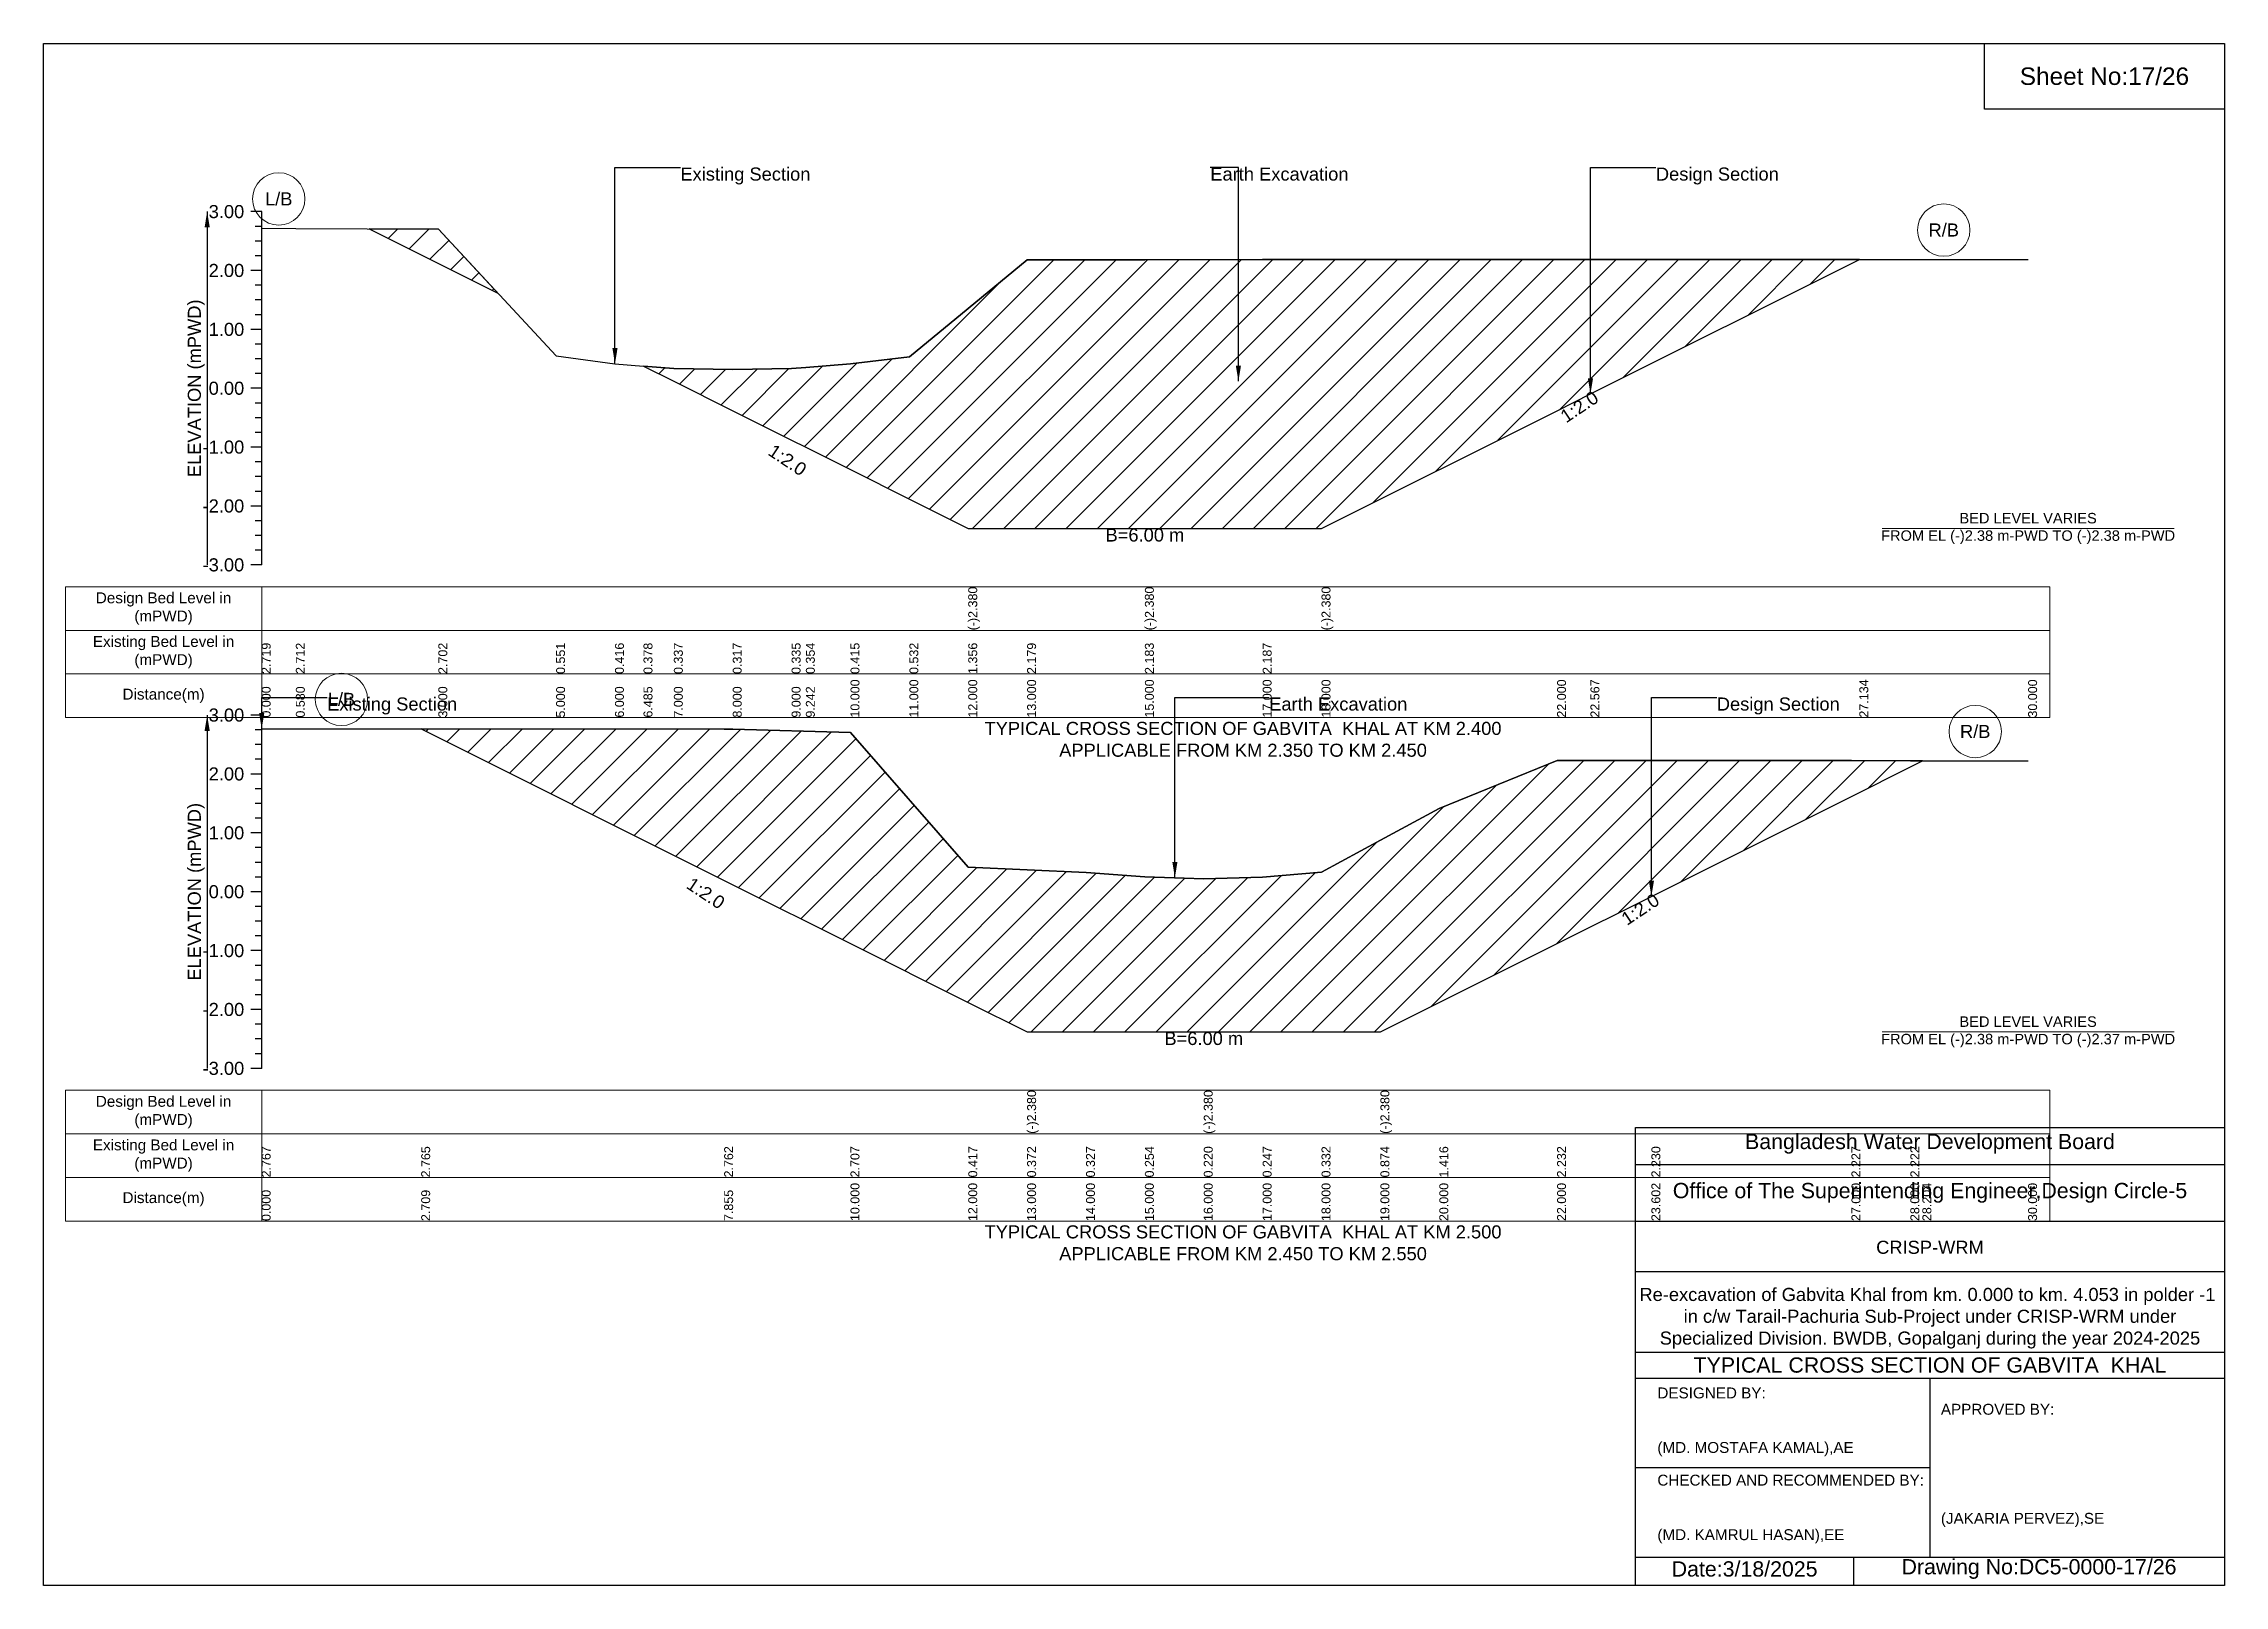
# Model space of a CAD drawing. Header units: feet. Extents: x 91000 to 358000, y -5687 to 0.
# Drawn here: x 260000 to 268000, y -5656 to 0 of the extents above; entities that cross this region are included whole.
import ezdxf

# ---------------------------------------------------------------- set-up
doc = ezdxf.new("R2010")
doc.units = ezdxf.units.FT
doc.header["$LTSCALE"] = 7
doc.header["$MEASUREMENT"] = 0
for name, color, linetype, lineweight in [('Cross section Data Border', 7, 'Continuous', 9), ('Cross Section Labels', 7, 'Continuous', 9), ('Existing_Bed_Level for Xsection', 7, 'Continuous', 25)]:
    doc.layers.add(name, color=color, linetype=linetype, lineweight=lineweight)
doc.styles.get("Standard").update_dxf_attribs({"font": 'arial.ttf'})
doc.dimstyles.get("Standard").update_dxf_attribs({"dimtxt": 0.18, "dimasz": 0.18, "dimexe": 0.18, "dimexo": 0.0625, "dimgap": 0.09, "dimtad": 0, "dimtih": 1, "dimtoh": 1, "dimdec": 4, "dimzin": 0, "dimdsep": 46, "dimtxsty": 'Standard', "dimcen": 0.09, "dimadec": 0, "dimazin": 0, "dimtfac": 1, "dimtdec": 4, "dimtofl": 0, "dimtmove": 0, "dimatfit": 3, "dimfxl": 1, "dimtolj": 1, "dimtzin": 0, "dimarcsym": 0})

msp = doc.modelspace()

# ---------------------------------------------------------------- texts
at = {"attachment_point": 5}
for s, insert, char_height in [('Sheet No:17/26', (267560, -120), 64), ('Bangladesh Water Development Board', (266920, -4036), 56), ('Office of The Superintending Engineer,Design Circle-5', (266920, -4216), 56)]:
    msp.add_mtext(s, dxfattribs=dict(at, insert=insert, char_height=char_height))
for s, insert, char_height, width, attachment_point in [('CRISP-WRM', (266920, -4416), 48, 2240, 5), ('Re-excavation of Gabvita Khal from km. 0.000 to km. 4.053 in polder -1  in c/w Tarail-Pachuria Sub-Project under CRISP-WRM under Specialized Division. BWDB, Gopalganj during the year 2024-2025', (266920, -4676), 48, 2160, 5), ('TYPICAL CROSS SECTION OF GABVITA  KHAL', (266920, -4848), 56, 2240, 5), ('DESIGNED BY:^J^J^J(MD. MOSTAFA KAMAL),AE', (265920, -5056), 40, 1120, 4), ('APPROVED BY:^J^J^J^J^J^J(JAKARIA PERVEZ),SE', (266960, -5216), 40, 1120, 4), ('CHECKED AND RECOMMENDED BY:^J^J^J(MD. KAMRUL HASAN),EE', (265920, -5376), 40, 1120, 4), ('Date:3/18/2025 ', (266240, -5596), 56, 1120, 5), ('Drawing No:DC5-0000-17/26', (267320, -5596), 56, 1760, 5)]:
    msp.add_mtext(s, dxfattribs=dict(insert=insert, char_height=char_height, width=width, attachment_point=attachment_point))
at = {"layer": 'Cross section Data Border', "char_height": 40, "width": 640, "attachment_point": 5}
for s, insert in [('Design Bed Level in (mPWD)', (260440, -2072.5)), ('Existing Bed Level in (mPWD)', (260440, -2232.5)), ('Distance(m)', (260440, -2392.5)), ('Design Bed Level in (mPWD)', (260440, -3919.5)), ('Existing Bed Level in (mPWD)', (260440, -4079.5)), ('Distance(m)', (260440, -4239.5))]:
    msp.add_mtext(s, dxfattribs=dict(at, insert=insert))
at = {"layer": 'Cross Section Labels'}
for s, insert, char_height, attachment_point in [('Existing Section', (262336, -454.5), 48, 1), ('Earth Excavation', (264280, -454.5), 48, 1), ('Design Section', (265914.5, -454.5), 48, 1), ('L/B', (260862.6, -569.9), 48, 5), ('R/B', (266970.5, -684.1), 48, 5), ('BED LEVEL VARIES ^JFROM EL (-)2.38 m-PWD TO (-)2.38 m-PWD', (267280, -1778.6), 38.4, 5), ('B=6.00 m', (264040, -1778.6), 48, 2), ('Existing Section', (261040, -2398.7), 48, 1), ('L/B', (261092.6, -2406), 48, 5), ('Earth Excavation', (264496, -2398.7), 48, 1), ('Design Section', (266138, -2398.7), 48, 1), ('TYPICAL CROSS SECTION OF GABVITA  KHAL AT KM 2.400^JAPPLICABLE FROM KM 2.350 TO KM 2.450', (264400, -2552.5), 48, 5), ('R/B', (267086, -2523.6), 48, 5), ('BED LEVEL VARIES ^JFROM EL (-)2.38 m-PWD TO (-)2.37 m-PWD', (267280, -3625.6), 38.4, 5), ('B=6.00 m', (264256, -3625.6), 48, 2), ('TYPICAL CROSS SECTION OF GABVITA  KHAL AT KM 2.500^JAPPLICABLE FROM KM 2.450 TO KM 2.550', (264400, -4399.5), 48, 5)]:
    msp.add_mtext(s, dxfattribs=dict(at, insert=insert, char_height=char_height, attachment_point=attachment_point))
at = {"layer": 'Cross Section Labels', "char_height": 48, "attachment_point": 2}
for insert, rotation in [((265620.5, -1312.3), 33.69007), ((262742.3, -1507.7), 326.30993), ((262442.6, -3096.9), 326.30993), ((265844, -3155.6), 33.69007)]:
    msp.add_mtext('1:2.0', dxfattribs=dict(at, insert=insert, rotation=rotation))
at = {"layer": 'Existing_Bed_Level for Xsection', "char_height": 48, "attachment_point": 6}
for s, insert in [('3.00', (260736, -616.5)), ('2.00', (260736, -832.5)), ('1.00', (260736, -1048.5)), ('0.00', (260736, -1264.5)), ('-1.00', (260736, -1480.5)), ('-2.00', (260736, -1696.5)), ('-3.00', (260736, -1912.5)), ('3.00', (260736, -2463.5)), ('2.00', (260736, -2679.5)), ('1.00', (260736, -2895.5)), ('0.00', (260736, -3111.5)), ('-1.00', (260736, -3327.5)), ('-2.00', (260736, -3543.5)), ('-3.00', (260736, -3759.5))]:
    msp.add_mtext(s, dxfattribs=dict(at, insert=insert))
at = {"layer": 'Existing_Bed_Level for Xsection', "rotation": 90}
for s, insert, char_height, attachment_point in [('ELEVATION (mPWD)', (260560, -1264.5), 48, 5), ('(-)2.380', (263392, -2152.5), 32.8, 1), ('(-)2.380', (264040, -2152.5), 32.8, 1), ('(-)2.380', (264688, -2152.5), 32.8, 1), ('2.719', (260800, -2312.5), 32.8, 1), ('2.712', (260925.3, -2312.5), 32.8, 1), ('2.702', (261448, -2312.5), 32.8, 1), ('0.551', (261880, -2312.5), 32.8, 1), ('0.416', (262096, -2312.5), 32.8, 1), ('0.378', (262200.7, -2312.5), 32.8, 1), ('0.337', (262312, -2312.5), 32.8, 1), ('0.317', (262528, -2312.5), 32.8, 1), ('0.335', (262744, -2312.5), 32.8, 1), ('0.354', (262796.3, -2312.5), 32.8, 1), ('0.415', (262960, -2312.5), 32.8, 1), ('0.532', (263176, -2312.5), 32.8, 1), ('1.356', (263392, -2312.5), 32.8, 1), ('2.179', (263608, -2312.5), 32.8, 1), ('2.183', (264040, -2312.5), 32.8, 1), ('2.187', (264472, -2312.5), 32.8, 1), ('0.000', (260800, -2472.5), 32.8, 1), ('0.580', (260925.3, -2472.5), 32.8, 1), ('3.000', (261448, -2472.5), 32.8, 1), ('5.000', (261880, -2472.5), 32.8, 1), ('6.000', (262096, -2472.5), 32.8, 1), ('6.485', (262200.7, -2472.5), 32.8, 1), ('7.000', (262312, -2472.5), 32.8, 1), ('8.000', (262528, -2472.5), 32.8, 1), ('9.000', (262744, -2472.5), 32.8, 1), ('9.242', (262796.3, -2472.5), 32.8, 1), ('10.000', (262960, -2472.5), 32.8, 1), ('11.000', (263176, -2472.5), 32.8, 1), ('12.000', (263392, -2472.5), 32.8, 1), ('13.000', (263608, -2472.5), 32.8, 1), ('15.000', (264040, -2472.5), 32.8, 1), ('17.000', (264472, -2472.5), 32.8, 1), ('18.000', (264688, -2472.5), 32.8, 1), ('22.000', (265552, -2472.5), 32.8, 1), ('22.567', (265674.5, -2472.5), 32.8, 1), ('27.134', (266660.9, -2472.5), 32.8, 1), ('30.000', (267280, -2472.5), 32.8, 1), ('ELEVATION (mPWD)', (260560, -3111.5), 48, 5), ('(-)2.380', (263608, -3999.5), 32.8, 1), ('(-)2.380', (264256, -3999.5), 32.8, 1), ('(-)2.380', (264904, -3999.5), 32.8, 1), ('2.767', (260800, -4159.5), 32.8, 1), ('2.765', (261385.2, -4159.5), 32.8, 1), ('2.762', (262496.6, -4159.5), 32.8, 1), ('2.707', (262960, -4159.5), 32.8, 1), ('0.417', (263392, -4159.5), 32.8, 1), ('0.372', (263608, -4159.5), 32.8, 1), ('0.327', (263824, -4159.5), 32.8, 1), ('0.254', (264040, -4159.5), 32.8, 1), ('0.220', (264256, -4159.5), 32.8, 1), ('0.247', (264472, -4159.5), 32.8, 1), ('0.332', (264688, -4159.5), 32.8, 1), ('0.874', (264904, -4159.5), 32.8, 1), ('1.416', (265120, -4159.5), 32.8, 1), ('2.232', (265552, -4159.5), 32.8, 1), ('2.230', (265898, -4159.5), 32.8, 1), ('2.227', (266632, -4159.5), 32.8, 1), ('2.222', (266848, -4159.5), 32.8, 1), ('0.000', (260800, -4319.5), 32.8, 1), ('2.709', (261385.2, -4319.5), 32.8, 1), ('7.855', (262496.6, -4319.5), 32.8, 1), ('10.000', (262960, -4319.5), 32.8, 1), ('12.000', (263392, -4319.5), 32.8, 1), ('13.000', (263608, -4319.5), 32.8, 1), ('14.000', (263824, -4319.5), 32.8, 1), ('15.000', (264040, -4319.5), 32.8, 1), ('16.000', (264256, -4319.5), 32.8, 1), ('17.000', (264472, -4319.5), 32.8, 1), ('18.000', (264688, -4319.5), 32.8, 1), ('19.000', (264904, -4319.5), 32.8, 1), ('20.000', (265120, -4319.5), 32.8, 1), ('22.000', (265552, -4319.5), 32.8, 1), ('23.602', (265898, -4319.5), 32.8, 1), ('27.000', (266632, -4319.5), 32.8, 1), ('28.000', (266848, -4319.5), 32.8, 1), ('28.204', (266892.1, -4319.5), 32.8, 1), ('30.000', (267280, -4319.5), 32.8, 1)]:
    msp.add_mtext(s, dxfattribs=dict(at, insert=insert, char_height=char_height, attachment_point=attachment_point))

# ---------------------------------------------------------------- hatches: boundary and pattern name
at = {"layer": 'Existing_Bed_Level for Xsection'}
h = msp.add_hatch(dxfattribs=at)
h.set_pattern_fill('ANSI31', color=256, scale=648, style=0)
h.paths.add_polyline_path([(261194.5, -679.8), (261448, -806.6), (261666.4, -915.8), (261448, -680.8)])
h = msp.add_hatch(dxfattribs=at)
h.set_pattern_fill('ANSI31', color=256, scale=648, style=0)
h.paths.add_polyline_path([(262200.7, -1182.9), (262312, -1238.6), (262528, -1346.6), (262744, -1454.6), (262796.3, -1480.7), (262960, -1562.6), (263176, -1670.6), (263392, -1778.6), (263608, -1778.6), (264040, -1778.6), (264472, -1778.6), (264688, -1778.6), (265552, -1346.6), (265674.5, -1285.3), (266660.9, -792.1), (265674.5, -792.1), (265552, -792.1), (264688, -792.1), (264472, -792.1), (264040, -792.9), (263608, -793.8), (263392, -971.7), (263176, -1149.6), (262960, -1174.8), (262796.3, -1187.9), (262744, -1192.1), (262528, -1196), (262312, -1191.7)])
h = msp.add_hatch(dxfattribs=at)
h.set_pattern_fill('ANSI31', color=256, scale=648, style=0)
h.paths.add_polyline_path([(261385.2, -2514.2), (262496.6, -3069.9), (262528, -3085.6), (262960, -3301.6), (263392, -3517.6), (263608, -3625.6), (263824, -3625.6), (264040, -3625.6), (264256, -3625.6), (264472, -3625.6), (264688, -3625.6), (264904, -3625.6), (265120, -3517.6), (265552, -3301.6), (265898, -3128.6), (266632, -2761.6), (266848, -2653.6), (266892.1, -2631.6), (266848, -2631.6), (266632, -2630.5), (265898, -2629.8), (265552, -2629.4), (265120, -2805.7), (264904, -2922.7), (264688, -3039.8), (264472, -3058.2), (264256, -3064), (264040, -3056.7), (263824, -3040.9), (263608, -3031.2), (263392, -3021.4), (262960, -2526.8), (262528, -2514.9), (262496.6, -2514.9)])

# ---------------------------------------------------------------- linework, layer by layer
for points in [[(260000, 0), (268000, 0), (268000, -5656), (260000, -5656)], [(267120, 0), (268000, 0), (268000, -240), (267120, -240)]]:
    msp.add_lwpolyline(points, close=True)
for points in [[(265840, -5656), (265840, -3976), (268000, -3976)], [(265840, -4112), (268000, -4112)], [(265840, -4320), (268000, -4320)], [(265840, -4504), (268000, -4504)], [(265840, -4800), (268000, -4800)], [(265840, -4896), (268000, -4896)], [(266920, -4896), (266920, -5552)], [(265840, -5224), (266920, -5224)], [(265840, -5552), (268000, -5552)], [(266640, -5552), (266640, -5656)]]:
    msp.add_lwpolyline(points)
at = {"layer": 'Cross section Data Border'}
for points in [[(260080, -1992.5), (267360, -1992.5), (267360, -2472.5), (260080, -2472.5)], [(260080, -3839.5), (267360, -3839.5), (267360, -4319.5), (260080, -4319.5)]]:
    msp.add_lwpolyline(points, close=True, dxfattribs=at)
for points in [[(260800, -1992.5), (260800, -2472.5)], [(260080, -2152.5), (267360, -2152.5)], [(260080, -2312.5), (267360, -2312.5)], [(260800, -3839.5), (260800, -4319.5)], [(260080, -3999.5), (267360, -3999.5)], [(260080, -4159.5), (267360, -4159.5)]]:
    msp.add_lwpolyline(points, dxfattribs=at)
at = {"layer": 'Cross Section Labels'}
for points in [[(266744.2, -1778.6), (267815.8, -1778.6)], [(266744.2, -3625.6), (267815.8, -3625.6)]]:
    msp.add_lwpolyline(points, dxfattribs=at)
for centre in [(260862.6, -569.9), (266970.5, -684.1), (261092.6, -2406), (267086, -2523.6)]:
    msp.add_circle(centre, 96, dxfattribs=at)
at = {"layer": 'Existing_Bed_Level for Xsection'}
for points in [[(260800, -616.5), (260760, -616.5)], [(260800, -1912.5), (260800, -1696.5), (260800, -1480.5), (260800, -1264.5), (260800, -1048.5), (260800, -832.5), (260800, -616.5)], [(260800, -670.5), (260776, -670.5)], [(260800, -677.2), (260925.3, -678.7), (261448, -680.8), (261880, -1145.5), (262096, -1174.6), (262200.7, -1182.9), (262312, -1191.7), (262528, -1196), (262744, -1192.1), (262796.3, -1187.9), (262960, -1174.8), (263176, -1149.6), (263392, -971.7), (263392, -971.7), (263608, -793.8), (264040, -792.9), (264040, -792.9), (264472, -792.1), (264688, -792.1), (264688, -792.1), (265552, -792.1), (265674.5, -792.1), (266660.9, -792.1), (267280, -792.1)], [(260800, -724.5), (260776, -724.5)], [(260800, -778.5), (260776, -778.5)], [(260800, -832.5), (260760, -832.5)], [(260800, -886.5), (260776, -886.5)], [(260800, -940.5), (260776, -940.5)], [(260800, -994.5), (260776, -994.5)], [(260800, -1048.5), (260760, -1048.5)], [(260800, -1102.5), (260776, -1102.5)], [(260800, -1156.5), (260776, -1156.5)], [(260800, -1264.5), (260760, -1264.5)], [(260800, -1210.5), (260776, -1210.5)], [(260800, -1318.5), (260776, -1318.5)], [(260800, -1372.5), (260776, -1372.5)], [(260800, -1426.5), (260776, -1426.5)], [(260800, -1480.5), (260760, -1480.5)], [(260800, -1534.5), (260776, -1534.5)], [(260800, -1588.5), (260776, -1588.5)], [(260800, -1642.5), (260776, -1642.5)], [(260800, -1696.5), (260760, -1696.5)], [(260800, -1750.5), (260776, -1750.5)], [(260800, -1804.5), (260776, -1804.5)], [(260800, -1912.5), (260760, -1912.5)], [(260800, -1858.5), (260776, -1858.5)], [(260800, -2463.5), (260760, -2463.5)], [(260800, -3759.5), (260800, -3543.5), (260800, -3327.5), (260800, -3111.5), (260800, -2895.5), (260800, -2679.5), (260800, -2463.5)], [(260800, -2517.5), (260776, -2517.5)], [(260800, -2513.8), (261385.2, -2514.2), (262496.6, -2514.9), (262528, -2514.9), (262960, -2526.8), (263392, -3021.4), (263608, -3031.2), (263608, -3031.2), (263824, -3040.9), (264040, -3056.7), (264256, -3064), (264256, -3064), (264472, -3058.2), (264688, -3039.8), (264904, -2922.7), (264904, -2922.7), (265120, -2805.7), (265552, -2629.4), (265898, -2629.8), (266632, -2630.5), (266848, -2631.6), (266892.1, -2631.6), (267280, -2631.6)], [(260800, -2571.5), (260776, -2571.5)], [(260800, -2625.5), (260776, -2625.5)], [(260800, -2679.5), (260760, -2679.5)], [(260800, -2733.5), (260776, -2733.5)], [(260800, -2787.5), (260776, -2787.5)], [(260800, -2841.5), (260776, -2841.5)], [(260800, -2895.5), (260760, -2895.5)], [(260800, -2949.5), (260776, -2949.5)], [(260800, -3003.5), (260776, -3003.5)], [(260800, -3111.5), (260760, -3111.5)], [(260800, -3057.5), (260776, -3057.5)], [(260800, -3165.5), (260776, -3165.5)], [(260800, -3219.5), (260776, -3219.5)], [(260800, -3273.5), (260776, -3273.5)], [(260800, -3327.5), (260760, -3327.5)], [(260800, -3381.5), (260776, -3381.5)], [(260800, -3435.5), (260776, -3435.5)], [(260800, -3489.5), (260776, -3489.5)], [(260800, -3543.5), (260760, -3543.5)], [(260800, -3597.5), (260776, -3597.5)], [(260800, -3651.5), (260776, -3651.5)], [(260800, -3759.5), (260760, -3759.5)], [(260800, -3705.5), (260776, -3705.5)]]:
    msp.add_lwpolyline(points, dxfattribs=at)
for points in [[(261194.5, -679.8), (261448, -806.6), (261666.4, -915.8), (261448, -680.8)], [(262200.7, -1182.9), (262200.7, -1182.9), (262312, -1238.6), (262528, -1346.6), (262744, -1454.6), (262796.3, -1480.7), (262960, -1562.6), (263176, -1670.6), (263392, -1778.6), (263392, -1778.6), (263608, -1778.6), (264040, -1778.6), (264040, -1778.6), (264472, -1778.6), (264688, -1778.6), (264688, -1778.6), (265552, -1346.6), (265674.5, -1285.3), (266660.9, -792.1), (265674.5, -792.1), (265552, -792.1), (264688, -792.1), (264688, -792.1), (264472, -792.1), (264040, -792.9), (264040, -792.9), (263608, -793.8), (263392, -971.7), (263392, -971.7), (263176, -1149.6), (262960, -1174.8), (262796.3, -1187.9), (262744, -1192.1), (262528, -1196), (262312, -1191.7), (262200.7, -1182.9)], [(261385.2, -2514.2), (261385.2, -2514.2), (262496.6, -3069.9), (262528, -3085.6), (262960, -3301.6), (263392, -3517.6), (263608, -3625.6), (263608, -3625.6), (263824, -3625.6), (264040, -3625.6), (264256, -3625.6), (264256, -3625.6), (264472, -3625.6), (264688, -3625.6), (264904, -3625.6), (264904, -3625.6), (265120, -3517.6), (265552, -3301.6), (265898, -3128.6), (266632, -2761.6), (266848, -2653.6), (266892.1, -2631.6), (266848, -2631.6), (266632, -2630.5), (265898, -2629.8), (265552, -2629.4), (265120, -2805.7), (264904, -2922.7), (264904, -2922.7), (264688, -3039.8), (264472, -3058.2), (264256, -3064), (264256, -3064), (264040, -3056.7), (263824, -3040.9), (263608, -3031.2), (263608, -3031.2), (263392, -3021.4), (262960, -2526.8), (262528, -2514.9), (262496.6, -2514.9), (261385.2, -2514.2)]]:
    msp.add_lwpolyline(points, close=True, dxfattribs=at)

msp.set_redraw_order([(e.dxf.handle, doc.entitydb.next_handle()) for e in msp.query("TEXT MTEXT ATTDEF DIMENSION ARC_DIMENSION")])  # texts and dimensions are drawn at this point

# ---------------------------------------------------------------- leaders
at = {"layer": 'Cross Section Labels', "annotation_type": 0, "has_hookline": 1, "hookline_direction": 0}
for points, text_width in [([(262096, -1174.6), (262096, -454.5), (262335.9, -454.5)], 467.2), ([(264383, -1238.7), (264383, -454.5), (264279.9, -454.5)], 497), ([(265674.5, -1285.3), (265674.5, -454.5), (265914.4, -454.5)], 441.2), ([(260800, -2513.8), (260800, -2398.7), (261039.9, -2398.7)], 467.2), ([(264150, -3059.5), (264150, -2398.7), (264495.9, -2398.7)], 497), ([(265898, -3128.6), (265898, -2398.7), (266137.9, -2398.7)], 441.2)]:
    msp.add_leader(points, dimstyle='Standard', override={"dimasz": 57.6}, dxfattribs=dict(at, text_width=text_width))
at = {"layer": 'Existing_Bed_Level for Xsection'}
for points in [[(260600, -616.5), (260600, -1912.5)], [(260600, -2463.5), (260600, -3759.5)]]:
    msp.add_leader(points, dimstyle='Standard', override={"dimasz": 57.6}, dxfattribs=at)

doc.saveas('drawing.dxf')
